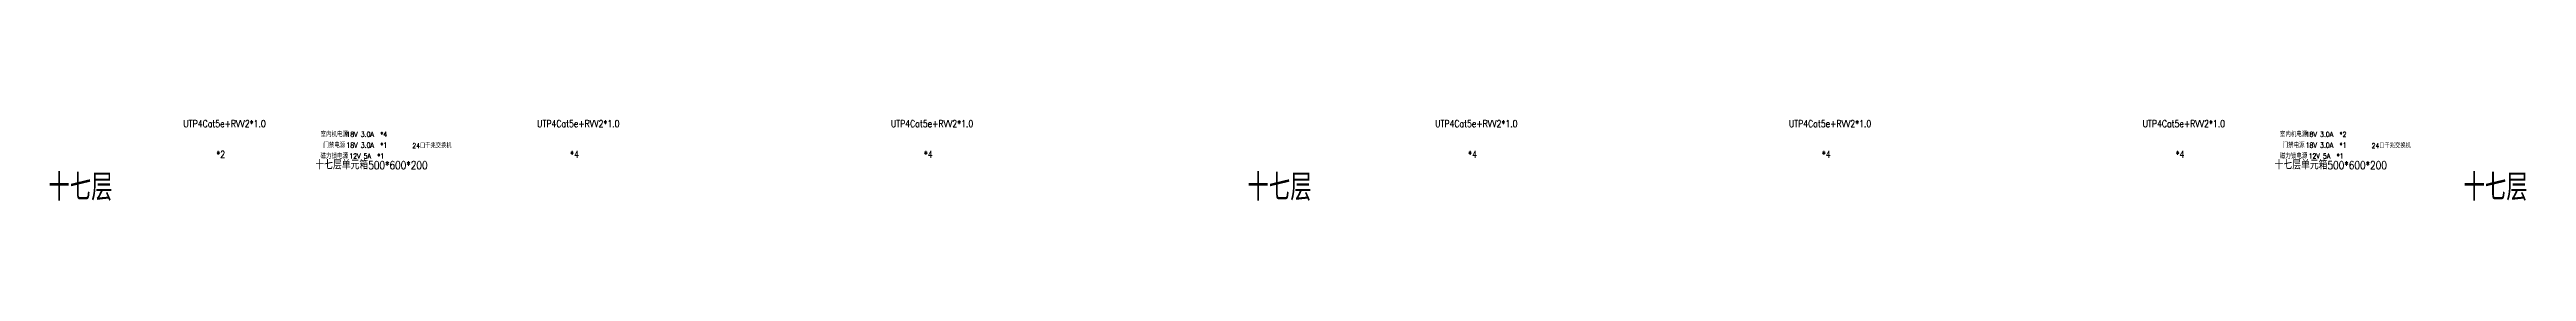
# Model space of a CAD drawing. Extents: x 2114868 to 5528286, y 1846921 to 2016792.
# Drawn here: x 3071026 to 3125639, y 1909866 to 1911650 of the extents above; entities that cross this region are included whole.
import ezdxf
from ezdxf.enums import TextEntityAlignment as Align

# ---------------------------------------------------------------- set-up
doc = ezdxf.new("R2010")
doc.units = 0
doc.header["$LTSCALE"] = 1000
doc.header["$MEASUREMENT"] = 0
doc.layers.add('T-EQUP-LIST-PLAN', color=3, linetype='Continuous')
doc.layers.add('智能化', color=7, linetype='Continuous')
doc.styles.add('_TEL_DIM', font='SIMPLEX', dxfattribs={"width": 0.8, "height": 3.5, "bigfont": 'HZTXT'})

msp = doc.modelspace()

# ---------------------------------------------------------------- texts
at = {"layer": 'T-EQUP-LIST-PLAN', "style": '_TEL_DIM', "width": 0.8}
for p in [(3071708, 1910194), (3098146, 1910194), (3124958, 1910194)]:
    msp.add_text('十七层', height=590, dxfattribs=at).set_placement(p, align=Align.MIDDLE)
at = {"layer": '智能化', "color": 120, "style": '_TEL_DIM', "width": 0.8}
for p in [(3073976, 1911493), (3081776, 1911493), (3089576, 1911493), (3101576, 1911493), (3109376, 1911493), (3117176, 1911493)]:
    msp.add_text('UTP4Cat5e+RVV2*1.0', height=156.79, dxfattribs=at).set_placement(p)
at = {"layer": '智能化', "color": 3, "style": '_TEL_DIM', "width": 0.8}
for s, p in [('*2', (3074703, 1910817)), ('*4', (3082503, 1910817)), ('*4', (3090303, 1910817)), ('*4', (3102303, 1910817)), ('*4', (3110103, 1910817)), ('*4', (3117903, 1910817))]:
    msp.add_text(s, height=156.8, dxfattribs=at).set_placement(p)
at = {"layer": '智能化', "color": 2, "linetype": 'ByBlock', "style": '_TEL_DIM', "width": 0.8}
for s, height, p in [('磁力锁电源', 112.5, (3077304, 1910856)), ('室内机电源', 112.5, (3077304, 1911336)), ('门禁电源', 112.5, (3077304, 1911096)), ('18V 3.0A  *4', 112.5, (3078020, 1911336)), ('18V 3.0A  *1', 112.5, (3078020, 1911096)), ('24口千兆交换机', 108, (3079459, 1911087)), ('磁力锁电源', 112.5, (3120504, 1910856)), ('室内机电源', 112.5, (3120504, 1911336)), ('门禁电源', 112.5, (3120504, 1911096)), ('18V 3.0A  *2', 112.5, (3121220, 1911336)), ('18V 3.0A  *1', 112.5, (3121220, 1911096)), ('24口千兆交换机', 108, (3122659, 1911087)), ('十七层单元箱500*600*200', 180, (3078124, 1910654)), ('12V 5A  *1', 112.5, (3078020, 1910856)), ('十七层单元箱500*600*200', 180, (3121324, 1910654)), ('12V 5A  *1', 112.5, (3121220, 1910856))]:
    msp.add_text(s, height=height, dxfattribs=at).set_placement(p, align=Align.MIDDLE_CENTER)

doc.saveas('drawing.dxf')
